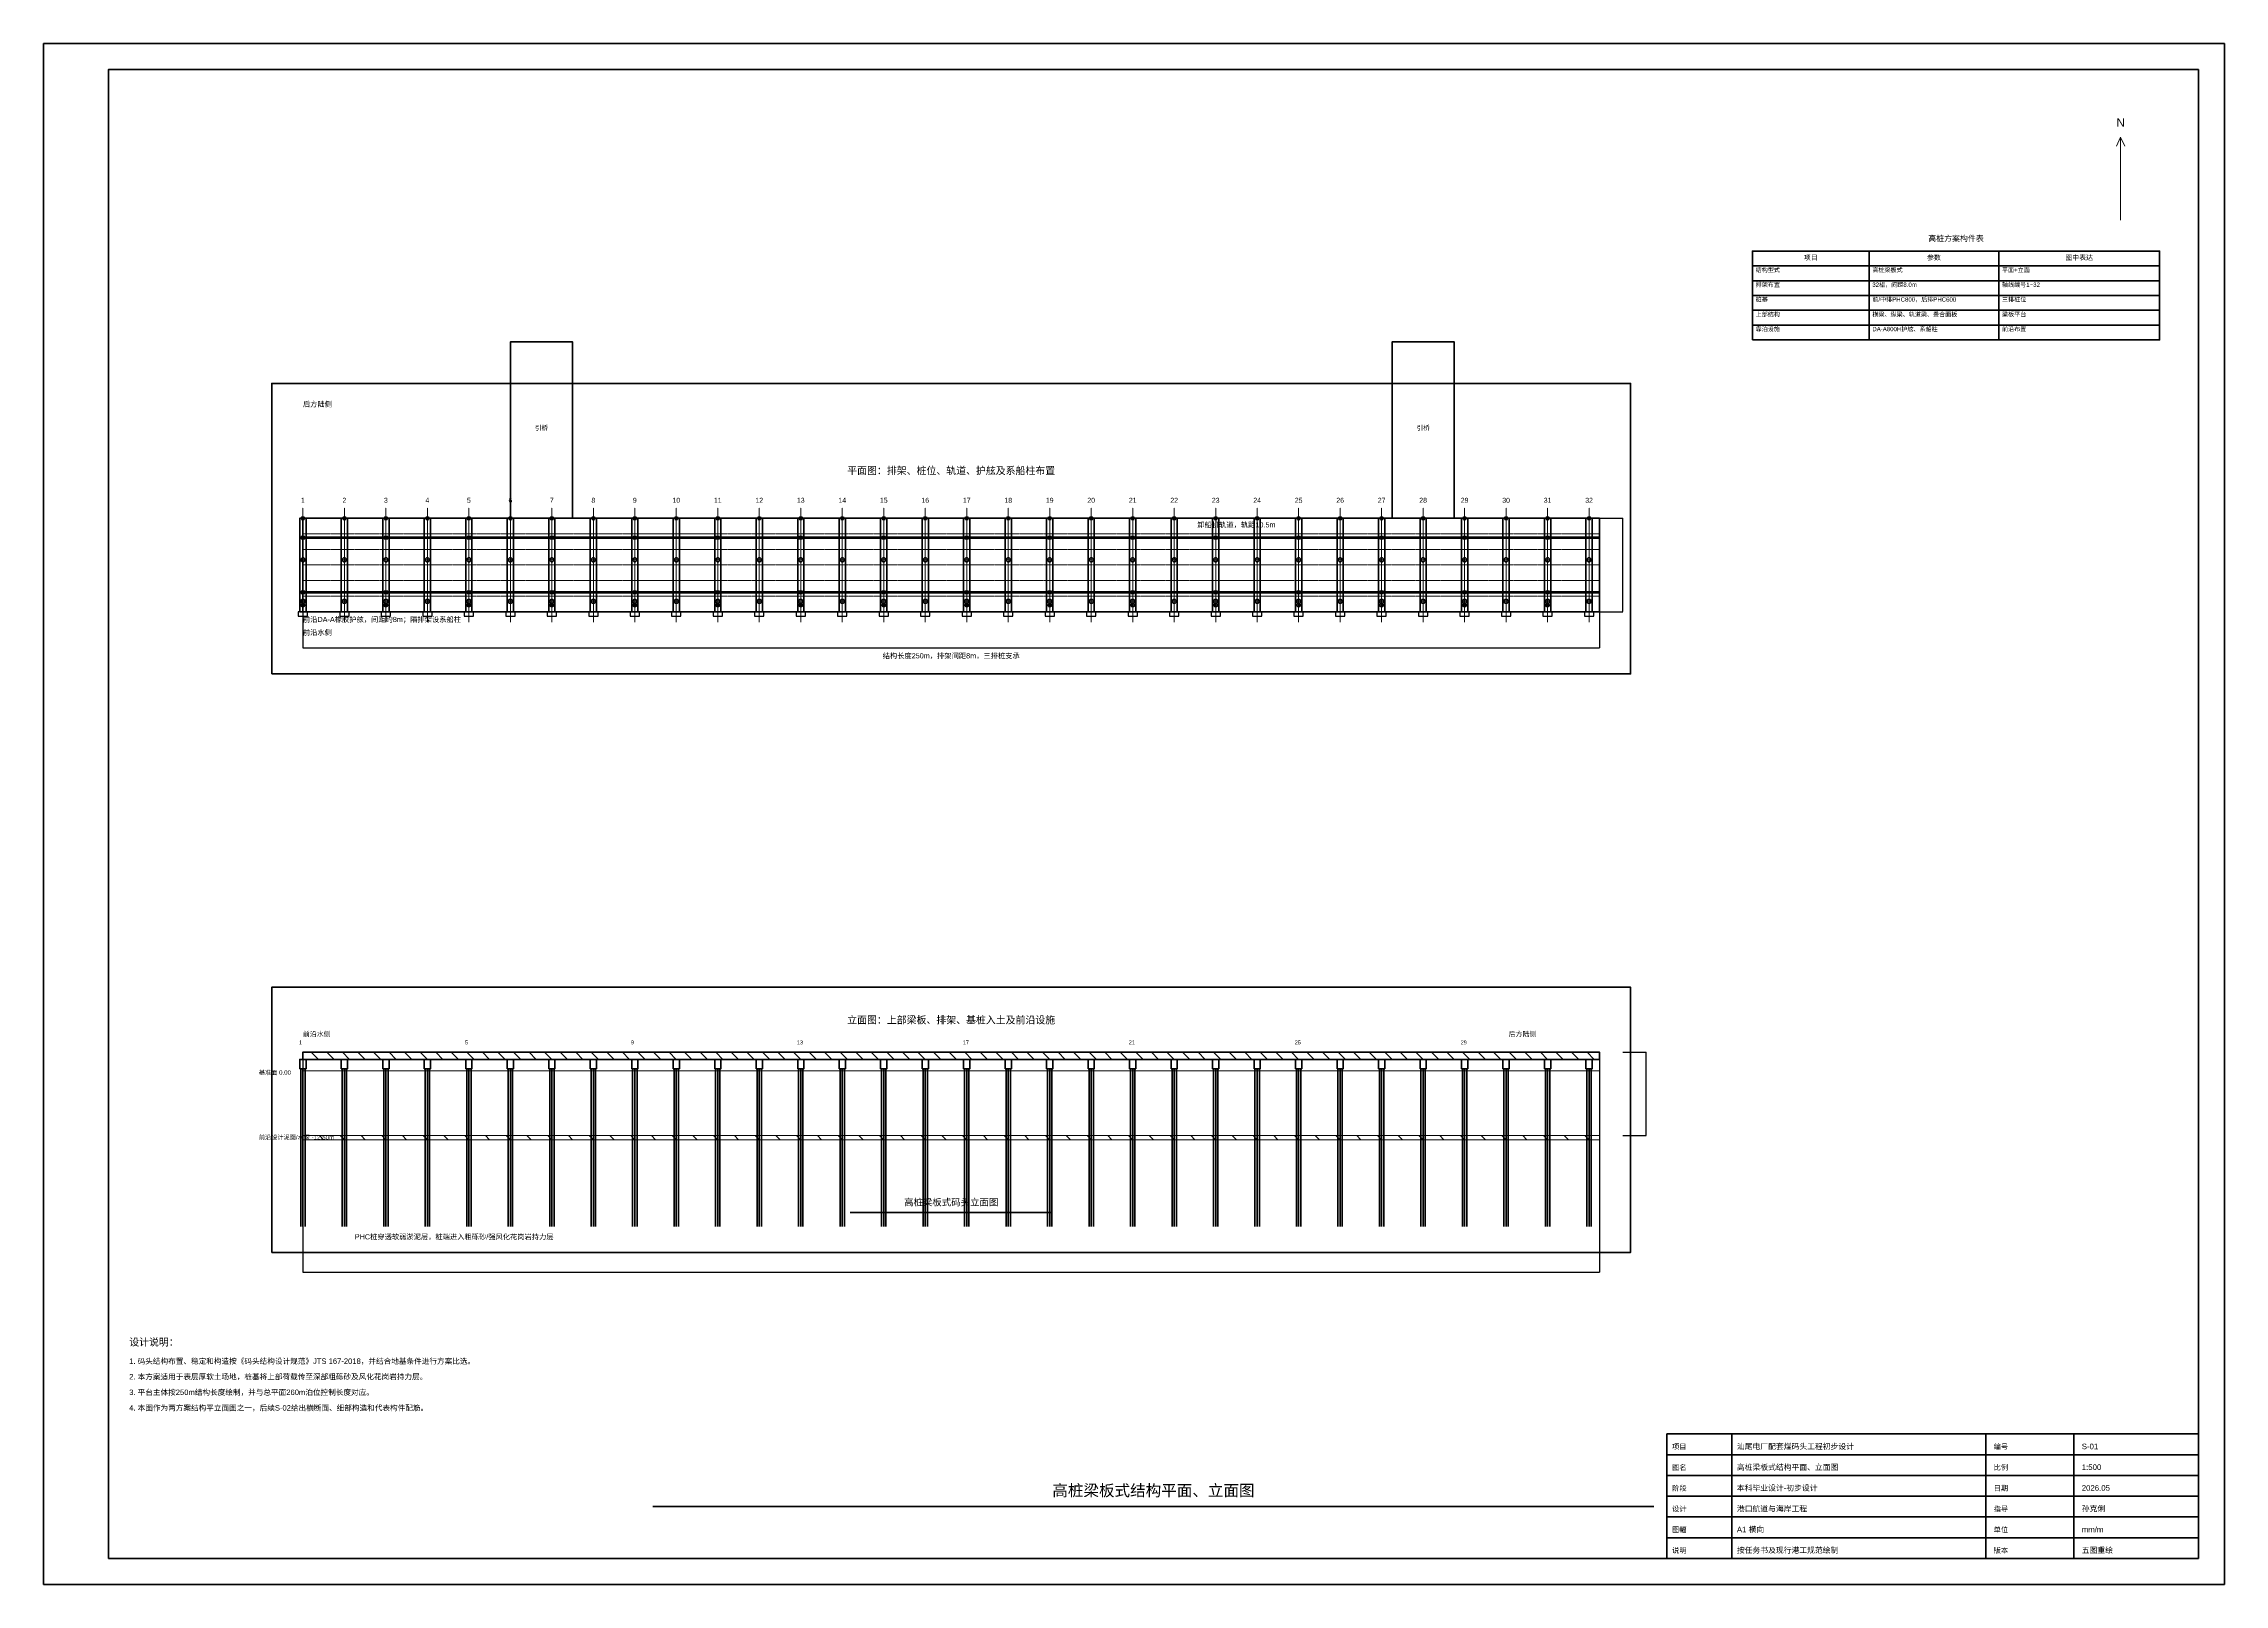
# Model space of a CAD drawing. Header units: millimetres. Extents: x 0 to 420500, y 0 to 297000.
import ezdxf
from ezdxf.enums import TextEntityAlignment as Align

# ---------------------------------------------------------------- set-up
doc = ezdxf.new("R2010")
doc.units = ezdxf.units.MM
doc.linetypes.add('CENTER', pattern=[2, 1.25, -0.25, 0.25, -0.25])
doc.linetypes.add('DASHED', pattern=[0.75, 0.5, -0.25])
for name, color, linetype, lineweight in [('0_FRAME', 7, 'Continuous', 70), ('1_MAIN', 1, 'Continuous', 50), ('2_SECONDARY', 2, 'Continuous', 25), ('3_CENTERLINE', 4, 'CENTER', 15), ('3_WATER', 4, 'DASHED', 15), ('4_HATCH', 8, 'Continuous', 13), ('5_DIM', 3, 'Continuous', 15), ('6_TEXT', 7, 'Continuous', 25)]:
    doc.layers.add(name, color=color, linetype=linetype, lineweight=lineweight)
doc.styles.get("Standard").update_dxf_attribs({"font": 'arial.ttf'})
doc.dimstyles.new('ISO-25', dxfattribs={"dimtxt": 2.5, "dimasz": 2.5, "dimexe": 1.25, "dimexo": 0.625, "dimtad": 1, "dimtxsty": 'Standard', "dimcen": 2.5, "dimadec": 0, "dimazin": 0, "dimtfac": 1, "dimtmove": 0, "dimatfit": 3, "dimfxl": 1, "dimarcsym": 0})

# ---------------------------------------------------------------- blocks, each defined once
blk = doc.blocks.new('*D1')
at = {"layer": '5_DIM', "color": 0, "lineweight": -2, "transparency": 16777216}
for p, q in [((50000, 187499), (50000, 180499)), ((300000, 187499), (300000, 180499)), ((50002, 180500), (299998, 180500))]:
    blk.add_line(p, q, dxfattribs=at)
at = {"layer": '5_DIM', "color": 0, "transparency": 16777216}
for points in [[(50002, 180500), (50002, 180500), (50000, 180500)], [(299998, 180500), (299998, 180500), (300000, 180500)]]:
    blk.add_solid(points, dxfattribs=at)
at = {"layer": 'Defpoints', "color": 0, "transparency": 16777216}
for p in [(50000, 187500), (300000, 187500), (300000, 180500)]:
    blk.add_point(p, dxfattribs=at)
at = {"layer": '5_DIM', "color": 0, "transparency": 16777216, "insert": (175000, 180502), "char_height": 2.5, "attachment_point": 5}
blk.add_mtext('250000', dxfattribs=at)
blk = doc.blocks.new('*D2')
at = {"layer": '5_DIM', "color": 0, "lineweight": -2, "transparency": 16777216}
for p, q in [((300001, 205500), (304501, 205500)), ((304500, 187503), (304500, 205498)), ((300001, 187500), (304501, 187500))]:
    blk.add_line(p, q, dxfattribs=at)
at = {"layer": '5_DIM', "color": 0, "transparency": 16777216}
for points in [[(304500, 205498), (304500, 205498), (304500, 205500)], [(304500, 187503), (304500, 187503), (304500, 187500)]]:
    blk.add_solid(points, dxfattribs=at)
at = {"layer": 'Defpoints', "color": 0, "transparency": 16777216}
for p in [(300000, 205500), (304500, 205500), (300000, 187500)]:
    blk.add_point(p, dxfattribs=at)
at = {"layer": '5_DIM', "color": 0, "transparency": 16777216, "insert": (304498, 196500), "char_height": 2.5, "attachment_point": 5, "rotation": 90}
blk.add_mtext('18000', dxfattribs=at)
blk = doc.blocks.new('*D3')
at = {"layer": '5_DIM', "color": 0, "lineweight": -2, "transparency": 16777216}
for p, q in [((50000, 101199), (50000, 60199)), ((300000, 101199), (300000, 60199)), ((50002, 60200), (299998, 60200))]:
    blk.add_line(p, q, dxfattribs=at)
at = {"layer": '5_DIM', "color": 0, "transparency": 16777216}
for points in [[(50002, 60200), (50002, 60200), (50000, 60200)], [(299998, 60200), (299998, 60200), (300000, 60200)]]:
    blk.add_solid(points, dxfattribs=at)
at = {"layer": 'Defpoints', "color": 0, "transparency": 16777216}
for p in [(50000, 101200), (300000, 101200), (300000, 60200)]:
    blk.add_point(p, dxfattribs=at)
at = {"layer": '5_DIM', "color": 0, "transparency": 16777216, "insert": (175000, 60202), "char_height": 2.5, "attachment_point": 5}
blk.add_mtext('250000', dxfattribs=at)
blk = doc.blocks.new('*D4')
at = {"layer": '5_DIM', "color": 0, "lineweight": -2, "transparency": 16777216}
for p, q in [((304501, 102600), (309001, 102600)), ((309000, 86503), (309000, 102598)), ((304501, 86500), (309001, 86500))]:
    blk.add_line(p, q, dxfattribs=at)
at = {"layer": '5_DIM', "color": 0, "transparency": 16777216}
for points in [[(309000, 102598), (309000, 102598), (309000, 102600)], [(309000, 86503), (309000, 86503), (309000, 86500)]]:
    blk.add_solid(points, dxfattribs=at)
at = {"layer": 'Defpoints', "color": 0, "transparency": 16777216}
for p in [(304500, 102600), (309000, 102600), (304500, 86500)]:
    blk.add_point(p, dxfattribs=at)
at = {"layer": '5_DIM', "color": 0, "transparency": 16777216, "insert": (308998, 94550), "char_height": 2.5, "attachment_point": 5, "rotation": 90}
blk.add_mtext('16100', dxfattribs=at)

msp = doc.modelspace()

# ---------------------------------------------------------------- linework, layer by layer
at = {"layer": '0_FRAME'}
for p, q in [((155500, 71700), (194500, 71700)), ((325500, 5000), (325500, 29000)), ((374500, 5000), (374500, 29000)), ((391500, 5000), (391500, 29000)), ((313000, 25000), (415500, 25000)), ((313000, 21000), (415500, 21000)), ((313000, 17000), (415500, 17000)), ((117500, 15000), (310500, 15000)), ((313000, 13000), (415500, 13000)), ((313000, 9000), (415500, 9000))]:
    msp.add_line(p, q, dxfattribs=at)
for points in [[(0, 0), (420500, 0), (420500, 297000), (0, 297000)], [(12500, 5000), (415500, 5000), (415500, 292000), (12500, 292000)], [(329500, 254150), (352000, 254150), (352000, 257000), (329500, 257000)], [(352000, 254150), (377000, 254150), (377000, 257000), (352000, 257000)], [(377000, 254150), (408000, 254150), (408000, 257000), (377000, 257000)], [(329500, 251300), (352000, 251300), (352000, 254150), (329500, 254150)], [(352000, 251300), (377000, 251300), (377000, 254150), (352000, 254150)], [(377000, 251300), (408000, 251300), (408000, 254150), (377000, 254150)], [(329500, 248450), (352000, 248450), (352000, 251300), (329500, 251300)], [(329500, 245600), (352000, 245600), (352000, 248450), (329500, 248450)], [(352000, 248450), (377000, 248450), (377000, 251300), (352000, 251300)], [(352000, 245600), (377000, 245600), (377000, 248450), (352000, 248450)], [(377000, 248450), (408000, 248450), (408000, 251300), (377000, 251300)], [(377000, 245600), (408000, 245600), (408000, 248450), (377000, 248450)], [(329500, 242750), (352000, 242750), (352000, 245600), (329500, 245600)], [(352000, 242750), (377000, 242750), (377000, 245600), (352000, 245600)], [(377000, 242750), (408000, 242750), (408000, 245600), (377000, 245600)], [(329500, 239900), (352000, 239900), (352000, 242750), (329500, 242750)], [(352000, 239900), (377000, 239900), (377000, 242750), (352000, 242750)], [(377000, 239900), (408000, 239900), (408000, 242750), (377000, 242750)], [(44000, 175500), (306000, 175500), (306000, 231500), (44000, 231500)], [(44000, 64000), (306000, 64000), (306000, 115100), (44000, 115100)], [(313000, 5000), (415500, 5000), (415500, 29000), (313000, 29000)]]:
    msp.add_lwpolyline(points, close=True, dxfattribs=at)
at = {"layer": '1_MAIN'}
for p, q in [((50000, 201850), (300000, 201850)), ((50000, 201650), (300000, 201650)), ((50000, 191350), (300000, 191350)), ((50000, 191150), (300000, 191150)), ((49580, 99400), (49580, 69000)), ((50000, 99400), (50000, 69000)), ((50420, 99400), (50420, 69000)), ((57580, 99400), (57580, 69000)), ((58000, 99400), (58000, 69000)), ((58420, 99400), (58420, 69000)), ((65580, 99400), (65580, 69000)), ((66000, 99400), (66000, 69000)), ((66420, 99400), (66420, 69000)), ((73580, 99400), (73580, 69000)), ((74000, 99400), (74000, 69000)), ((74420, 99400), (74420, 69000)), ((81580, 99400), (81580, 69000)), ((82000, 99400), (82000, 69000)), ((82420, 99400), (82420, 69000)), ((89580, 99400), (89580, 69000)), ((90000, 99400), (90000, 69000)), ((90420, 99400), (90420, 69000)), ((97580, 99400), (97580, 69000)), ((98000, 99400), (98000, 69000)), ((98420, 99400), (98420, 69000)), ((105580, 99400), (105580, 69000)), ((106000, 99400), (106000, 69000)), ((106420, 99400), (106420, 69000)), ((113580, 99400), (113580, 69000)), ((114000, 99400), (114000, 69000)), ((114420, 99400), (114420, 69000)), ((121580, 99400), (121580, 69000)), ((122000, 99400), (122000, 69000)), ((122420, 99400), (122420, 69000)), ((129580, 99400), (129580, 69000)), ((130000, 99400), (130000, 69000)), ((130420, 99400), (130420, 69000)), ((137580, 99400), (137580, 69000)), ((138000, 99400), (138000, 69000)), ((138420, 99400), (138420, 69000)), ((145580, 99400), (145580, 69000)), ((146000, 99400), (146000, 69000)), ((146420, 99400), (146420, 69000)), ((153580, 99400), (153580, 69000)), ((154000, 99400), (154000, 69000)), ((154420, 99400), (154420, 69000)), ((161580, 99400), (161580, 69000)), ((162000, 99400), (162000, 69000)), ((162420, 99400), (162420, 69000)), ((169580, 99400), (169580, 69000)), ((170000, 99400), (170000, 69000)), ((170420, 99400), (170420, 69000)), ((177580, 99400), (177580, 69000)), ((178000, 99400), (178000, 69000)), ((178420, 99400), (178420, 69000)), ((185580, 99400), (185580, 69000)), ((186000, 99400), (186000, 69000)), ((186420, 99400), (186420, 69000)), ((193580, 99400), (193580, 69000)), ((194000, 99400), (194000, 69000)), ((194420, 99400), (194420, 69000)), ((201580, 99400), (201580, 69000)), ((202000, 99400), (202000, 69000)), ((202420, 99400), (202420, 69000)), ((209580, 99400), (209580, 69000)), ((210000, 99400), (210000, 69000)), ((210420, 99400), (210420, 69000)), ((217580, 99400), (217580, 69000)), ((218000, 99400), (218000, 69000)), ((218420, 99400), (218420, 69000)), ((225580, 99400), (225580, 69000)), ((226000, 99400), (226000, 69000)), ((226420, 99400), (226420, 69000)), ((233580, 99400), (233580, 69000)), ((234000, 99400), (234000, 69000)), ((234420, 99400), (234420, 69000)), ((241580, 99400), (241580, 69000)), ((242000, 99400), (242000, 69000)), ((242420, 99400), (242420, 69000)), ((249580, 99400), (249580, 69000)), ((250000, 99400), (250000, 69000)), ((250420, 99400), (250420, 69000)), ((257580, 99400), (257580, 69000)), ((258000, 99400), (258000, 69000)), ((258420, 99400), (258420, 69000)), ((265580, 99400), (265580, 69000)), ((266000, 99400), (266000, 69000)), ((266420, 99400), (266420, 69000)), ((273580, 99400), (273580, 69000)), ((274000, 99400), (274000, 69000)), ((274420, 99400), (274420, 69000)), ((281580, 99400), (281580, 69000)), ((282000, 99400), (282000, 69000)), ((282420, 99400), (282420, 69000)), ((289580, 99400), (289580, 69000)), ((290000, 99400), (290000, 69000)), ((290420, 99400), (290420, 69000)), ((297580, 99400), (297580, 69000)), ((298000, 99400), (298000, 69000)), ((298420, 99400), (298420, 69000))]:
    msp.add_line(p, q, dxfattribs=at)
for points in [[(90000, 205500), (102000, 205500), (102000, 239500), (90000, 239500)], [(260000, 205500), (272000, 205500), (272000, 239500), (260000, 239500)], [(49400, 187500), (50600, 187500), (50600, 205500), (49400, 205500)], [(50000, 187500), (300000, 187500), (300000, 205500), (50000, 205500)], [(57400, 187500), (58600, 187500), (58600, 205500), (57400, 205500)], [(65400, 187500), (66600, 187500), (66600, 205500), (65400, 205500)], [(73400, 187500), (74600, 187500), (74600, 205500), (73400, 205500)], [(81400, 187500), (82600, 187500), (82600, 205500), (81400, 205500)], [(89400, 187500), (90600, 187500), (90600, 205500), (89400, 205500)], [(97400, 187500), (98600, 187500), (98600, 205500), (97400, 205500)], [(105400, 187500), (106600, 187500), (106600, 205500), (105400, 205500)], [(113400, 187500), (114600, 187500), (114600, 205500), (113400, 205500)], [(121400, 187500), (122600, 187500), (122600, 205500), (121400, 205500)], [(129400, 187500), (130600, 187500), (130600, 205500), (129400, 205500)], [(137400, 187500), (138600, 187500), (138600, 205500), (137400, 205500)], [(145400, 187500), (146600, 187500), (146600, 205500), (145400, 205500)], [(153400, 187500), (154600, 187500), (154600, 205500), (153400, 205500)], [(161400, 187500), (162600, 187500), (162600, 205500), (161400, 205500)], [(169400, 187500), (170600, 187500), (170600, 205500), (169400, 205500)], [(177400, 187500), (178600, 187500), (178600, 205500), (177400, 205500)], [(185400, 187500), (186600, 187500), (186600, 205500), (185400, 205500)], [(193400, 187500), (194600, 187500), (194600, 205500), (193400, 205500)], [(201400, 187500), (202600, 187500), (202600, 205500), (201400, 205500)], [(209400, 187500), (210600, 187500), (210600, 205500), (209400, 205500)], [(217400, 187500), (218600, 187500), (218600, 205500), (217400, 205500)], [(225400, 187500), (226600, 187500), (226600, 205500), (225400, 205500)], [(233400, 187500), (234600, 187500), (234600, 205500), (233400, 205500)], [(241400, 187500), (242600, 187500), (242600, 205500), (241400, 205500)], [(249400, 187500), (250600, 187500), (250600, 205500), (249400, 205500)], [(257400, 187500), (258600, 187500), (258600, 205500), (257400, 205500)], [(265400, 187500), (266600, 187500), (266600, 205500), (265400, 205500)], [(273400, 187500), (274600, 187500), (274600, 205500), (273400, 205500)], [(281400, 187500), (282600, 187500), (282600, 205500), (281400, 205500)], [(289400, 187500), (290600, 187500), (290600, 205500), (289400, 205500)], [(297400, 187500), (298600, 187500), (298600, 205500), (297400, 205500)], [(49400, 99400), (50600, 99400), (50600, 101200), (49400, 101200)], [(50000, 101200), (300000, 101200), (300000, 102600), (50000, 102600)], [(57400, 99400), (58600, 99400), (58600, 101200), (57400, 101200)], [(65400, 99400), (66600, 99400), (66600, 101200), (65400, 101200)], [(73400, 99400), (74600, 99400), (74600, 101200), (73400, 101200)], [(81400, 99400), (82600, 99400), (82600, 101200), (81400, 101200)], [(89400, 99400), (90600, 99400), (90600, 101200), (89400, 101200)], [(97400, 99400), (98600, 99400), (98600, 101200), (97400, 101200)], [(105400, 99400), (106600, 99400), (106600, 101200), (105400, 101200)], [(113400, 99400), (114600, 99400), (114600, 101200), (113400, 101200)], [(121400, 99400), (122600, 99400), (122600, 101200), (121400, 101200)], [(129400, 99400), (130600, 99400), (130600, 101200), (129400, 101200)], [(137400, 99400), (138600, 99400), (138600, 101200), (137400, 101200)], [(145400, 99400), (146600, 99400), (146600, 101200), (145400, 101200)], [(153400, 99400), (154600, 99400), (154600, 101200), (153400, 101200)], [(161400, 99400), (162600, 99400), (162600, 101200), (161400, 101200)], [(169400, 99400), (170600, 99400), (170600, 101200), (169400, 101200)], [(177400, 99400), (178600, 99400), (178600, 101200), (177400, 101200)], [(185400, 99400), (186600, 99400), (186600, 101200), (185400, 101200)], [(193400, 99400), (194600, 99400), (194600, 101200), (193400, 101200)], [(201400, 99400), (202600, 99400), (202600, 101200), (201400, 101200)], [(209400, 99400), (210600, 99400), (210600, 101200), (209400, 101200)], [(217400, 99400), (218600, 99400), (218600, 101200), (217400, 101200)], [(225400, 99400), (226600, 99400), (226600, 101200), (225400, 101200)], [(233400, 99400), (234600, 99400), (234600, 101200), (233400, 101200)], [(241400, 99400), (242600, 99400), (242600, 101200), (241400, 101200)], [(249400, 99400), (250600, 99400), (250600, 101200), (249400, 101200)], [(257400, 99400), (258600, 99400), (258600, 101200), (257400, 101200)], [(265400, 99400), (266600, 99400), (266600, 101200), (265400, 101200)], [(273400, 99400), (274600, 99400), (274600, 101200), (273400, 101200)], [(281400, 99400), (282600, 99400), (282600, 101200), (281400, 101200)], [(289400, 99400), (290600, 99400), (290600, 101200), (289400, 101200)], [(297400, 99400), (298600, 99400), (298600, 101200), (297400, 101200)]]:
    msp.add_lwpolyline(points, close=True, dxfattribs=at)
for centre, radius in [((50000, 205500), 300), ((58000, 205500), 300), ((66000, 205500), 300), ((74000, 205500), 300), ((82000, 205500), 300), ((90000, 205500), 300), ((98000, 205500), 300), ((106000, 205500), 300), ((114000, 205500), 300), ((122000, 205500), 300), ((130000, 205500), 300), ((138000, 205500), 300), ((146000, 205500), 300), ((154000, 205500), 300), ((162000, 205500), 300), ((170000, 205500), 300), ((178000, 205500), 300), ((186000, 205500), 300), ((194000, 205500), 300), ((202000, 205500), 300), ((210000, 205500), 300), ((218000, 205500), 300), ((226000, 205500), 300), ((234000, 205500), 300), ((242000, 205500), 300), ((250000, 205500), 300), ((258000, 205500), 300), ((266000, 205500), 300), ((274000, 205500), 300), ((282000, 205500), 300), ((290000, 205500), 300), ((298000, 205500), 300), ((50000, 197500), 400), ((58000, 197500), 400), ((66000, 197500), 400), ((74000, 197500), 400), ((82000, 197500), 400), ((90000, 197500), 400), ((98000, 197500), 400), ((106000, 197500), 400), ((114000, 197500), 400), ((122000, 197500), 400), ((130000, 197500), 400), ((138000, 197500), 400), ((146000, 197500), 400), ((154000, 197500), 400), ((162000, 197500), 400), ((170000, 197500), 400), ((178000, 197500), 400), ((186000, 197500), 400), ((194000, 197500), 400), ((202000, 197500), 400), ((210000, 197500), 400), ((218000, 197500), 400), ((226000, 197500), 400), ((234000, 197500), 400), ((242000, 197500), 400), ((250000, 197500), 400), ((258000, 197500), 400), ((266000, 197500), 400), ((274000, 197500), 400), ((282000, 197500), 400), ((290000, 197500), 400), ((298000, 197500), 400), ((50000, 189500), 400), ((58000, 189500), 400), ((66000, 189500), 400), ((74000, 189500), 400), ((82000, 189500), 400), ((90000, 189500), 400), ((98000, 189500), 400), ((106000, 189500), 400), ((114000, 189500), 400), ((122000, 189500), 400), ((130000, 189500), 400), ((138000, 189500), 400), ((146000, 189500), 400), ((154000, 189500), 400), ((162000, 189500), 400), ((170000, 189500), 400), ((178000, 189500), 400), ((186000, 189500), 400), ((194000, 189500), 400), ((202000, 189500), 400), ((210000, 189500), 400), ((218000, 189500), 400), ((226000, 189500), 400), ((234000, 189500), 400), ((242000, 189500), 400), ((250000, 189500), 400), ((258000, 189500), 400), ((266000, 189500), 400), ((274000, 189500), 400), ((282000, 189500), 400), ((290000, 189500), 400), ((298000, 189500), 400)]:
    msp.add_circle(centre, radius, dxfattribs=at)
at = {"layer": '2_SECONDARY'}
for points in [[(49650, 201520), (50350, 201520), (50350, 201980), (49650, 201980)], [(65650, 201520), (66350, 201520), (66350, 201980), (65650, 201980)], [(81650, 201520), (82350, 201520), (82350, 201980), (81650, 201980)], [(97650, 201520), (98350, 201520), (98350, 201980), (97650, 201980)], [(113650, 201520), (114350, 201520), (114350, 201980), (113650, 201980)], [(129650, 201520), (130350, 201520), (130350, 201980), (129650, 201980)], [(145650, 201520), (146350, 201520), (146350, 201980), (145650, 201980)], [(161650, 201520), (162350, 201520), (162350, 201980), (161650, 201980)], [(177650, 201520), (178350, 201520), (178350, 201980), (177650, 201980)], [(193650, 201520), (194350, 201520), (194350, 201980), (193650, 201980)], [(209650, 201520), (210350, 201520), (210350, 201980), (209650, 201980)], [(225650, 201520), (226350, 201520), (226350, 201980), (225650, 201980)], [(241650, 201520), (242350, 201520), (242350, 201980), (241650, 201980)], [(257650, 201520), (258350, 201520), (258350, 201980), (257650, 201980)], [(273650, 201520), (274350, 201520), (274350, 201980), (273650, 201980)], [(289650, 201520), (290350, 201520), (290350, 201980), (289650, 201980)], [(49650, 191020), (50350, 191020), (50350, 191480), (49650, 191480)], [(65650, 191020), (66350, 191020), (66350, 191480), (65650, 191480)], [(81650, 191020), (82350, 191020), (82350, 191480), (81650, 191480)], [(97650, 191020), (98350, 191020), (98350, 191480), (97650, 191480)], [(113650, 191020), (114350, 191020), (114350, 191480), (113650, 191480)], [(129650, 191020), (130350, 191020), (130350, 191480), (129650, 191480)], [(145650, 191020), (146350, 191020), (146350, 191480), (145650, 191480)], [(161650, 191020), (162350, 191020), (162350, 191480), (161650, 191480)], [(177650, 191020), (178350, 191020), (178350, 191480), (177650, 191480)], [(193650, 191020), (194350, 191020), (194350, 191480), (193650, 191480)], [(209650, 191020), (210350, 191020), (210350, 191480), (209650, 191480)], [(225650, 191020), (226350, 191020), (226350, 191480), (225650, 191480)], [(241650, 191020), (242350, 191020), (242350, 191480), (241650, 191480)], [(257650, 191020), (258350, 191020), (258350, 191480), (257650, 191480)], [(273650, 191020), (274350, 191020), (274350, 191480), (273650, 191480)], [(289650, 191020), (290350, 191020), (290350, 191480), (289650, 191480)], [(49100, 186650), (50900, 186650), (50900, 187500), (49100, 187500)], [(57100, 186650), (58900, 186650), (58900, 187500), (57100, 187500)], [(65100, 186650), (66900, 186650), (66900, 187500), (65100, 187500)], [(73100, 186650), (74900, 186650), (74900, 187500), (73100, 187500)], [(81100, 186650), (82900, 186650), (82900, 187500), (81100, 187500)], [(89100, 186650), (90900, 186650), (90900, 187500), (89100, 187500)], [(97100, 186650), (98900, 186650), (98900, 187500), (97100, 187500)], [(105100, 186650), (106900, 186650), (106900, 187500), (105100, 187500)], [(113100, 186650), (114900, 186650), (114900, 187500), (113100, 187500)], [(121100, 186650), (122900, 186650), (122900, 187500), (121100, 187500)], [(129100, 186650), (130900, 186650), (130900, 187500), (129100, 187500)], [(137100, 186650), (138900, 186650), (138900, 187500), (137100, 187500)], [(145100, 186650), (146900, 186650), (146900, 187500), (145100, 187500)], [(153100, 186650), (154900, 186650), (154900, 187500), (153100, 187500)], [(161100, 186650), (162900, 186650), (162900, 187500), (161100, 187500)], [(169100, 186650), (170900, 186650), (170900, 187500), (169100, 187500)], [(177100, 186650), (178900, 186650), (178900, 187500), (177100, 187500)], [(185100, 186650), (186900, 186650), (186900, 187500), (185100, 187500)], [(193100, 186650), (194900, 186650), (194900, 187500), (193100, 187500)], [(201100, 186650), (202900, 186650), (202900, 187500), (201100, 187500)], [(209100, 186650), (210900, 186650), (210900, 187500), (209100, 187500)], [(217100, 186650), (218900, 186650), (218900, 187500), (217100, 187500)], [(225100, 186650), (226900, 186650), (226900, 187500), (225100, 187500)], [(233100, 186650), (234900, 186650), (234900, 187500), (233100, 187500)], [(241100, 186650), (242900, 186650), (242900, 187500), (241100, 187500)], [(249100, 186650), (250900, 186650), (250900, 187500), (249100, 187500)], [(257100, 186650), (258900, 186650), (258900, 187500), (257100, 187500)], [(265100, 186650), (266900, 186650), (266900, 187500), (265100, 187500)], [(273100, 186650), (274900, 186650), (274900, 187500), (273100, 187500)], [(281100, 186650), (282900, 186650), (282900, 187500), (281100, 187500)], [(289100, 186650), (290900, 186650), (290900, 187500), (289100, 187500)], [(297100, 186650), (298900, 186650), (298900, 187500), (297100, 187500)]]:
    msp.add_lwpolyline(points, close=True, dxfattribs=at)
for centre, radius in [((50000, 188750), 360), ((50000, 188750), 170), ((66000, 188750), 360), ((66000, 188750), 170), ((82000, 188750), 360), ((82000, 188750), 170), ((98000, 188750), 360), ((98000, 188750), 170), ((114000, 188750), 360), ((114000, 188750), 170), ((130000, 188750), 360), ((130000, 188750), 170), ((146000, 188750), 360), ((146000, 188750), 170), ((162000, 188750), 360), ((162000, 188750), 170), ((178000, 188750), 360), ((178000, 188750), 170), ((194000, 188750), 360), ((194000, 188750), 170), ((210000, 188750), 360), ((210000, 188750), 170), ((226000, 188750), 360), ((226000, 188750), 170), ((242000, 188750), 360), ((242000, 188750), 170), ((258000, 188750), 360), ((258000, 188750), 170), ((274000, 188750), 360), ((274000, 188750), 170), ((290000, 188750), 360), ((290000, 188750), 170)]:
    msp.add_circle(centre, radius, dxfattribs=at)
at = {"layer": '3_CENTERLINE'}
for p, q in [((50000, 185500), (50000, 207500)), ((58000, 185500), (58000, 207500)), ((66000, 185500), (66000, 207500)), ((74000, 185500), (74000, 207500)), ((82000, 185500), (82000, 207500)), ((90000, 185500), (90000, 207500)), ((98000, 185500), (98000, 207500)), ((106000, 185500), (106000, 207500)), ((114000, 185500), (114000, 207500)), ((122000, 185500), (122000, 207500)), ((130000, 185500), (130000, 207500)), ((138000, 185500), (138000, 207500)), ((146000, 185500), (146000, 207500)), ((154000, 185500), (154000, 207500)), ((162000, 185500), (162000, 207500)), ((170000, 185500), (170000, 207500)), ((178000, 185500), (178000, 207500)), ((186000, 185500), (186000, 207500)), ((194000, 185500), (194000, 207500)), ((202000, 185500), (202000, 207500)), ((210000, 185500), (210000, 207500)), ((218000, 185500), (218000, 207500)), ((226000, 185500), (226000, 207500)), ((234000, 185500), (234000, 207500)), ((242000, 185500), (242000, 207500)), ((250000, 185500), (250000, 207500)), ((258000, 185500), (258000, 207500)), ((266000, 185500), (266000, 207500)), ((274000, 185500), (274000, 207500)), ((282000, 185500), (282000, 207500)), ((290000, 185500), (290000, 207500)), ((298000, 185500), (298000, 207500)), ((49490, 205500), (50510, 205500)), ((50000, 204990), (50000, 206010)), ((50000, 205500), (300000, 205500)), ((50000, 202500), (300000, 202500)), ((57490, 205500), (58510, 205500)), ((58000, 204990), (58000, 206010)), ((65490, 205500), (66510, 205500)), ((66000, 204990), (66000, 206010)), ((73490, 205500), (74510, 205500)), ((74000, 204990), (74000, 206010)), ((81490, 205500), (82510, 205500)), ((82000, 204990), (82000, 206010)), ((89490, 205500), (90510, 205500)), ((90000, 204990), (90000, 206010)), ((97490, 205500), (98510, 205500)), ((98000, 204990), (98000, 206010)), ((105490, 205500), (106510, 205500)), ((106000, 204990), (106000, 206010)), ((113490, 205500), (114510, 205500)), ((114000, 204990), (114000, 206010)), ((121490, 205500), (122510, 205500)), ((122000, 204990), (122000, 206010)), ((129490, 205500), (130510, 205500)), ((130000, 204990), (130000, 206010)), ((137490, 205500), (138510, 205500)), ((138000, 204990), (138000, 206010)), ((145490, 205500), (146510, 205500)), ((146000, 204990), (146000, 206010)), ((153490, 205500), (154510, 205500)), ((154000, 204990), (154000, 206010)), ((161490, 205500), (162510, 205500)), ((162000, 204990), (162000, 206010)), ((169490, 205500), (170510, 205500)), ((170000, 204990), (170000, 206010)), ((177490, 205500), (178510, 205500)), ((178000, 204990), (178000, 206010)), ((185490, 205500), (186510, 205500)), ((186000, 204990), (186000, 206010)), ((193490, 205500), (194510, 205500)), ((194000, 204990), (194000, 206010)), ((201490, 205500), (202510, 205500)), ((202000, 204990), (202000, 206010)), ((209490, 205500), (210510, 205500)), ((210000, 204990), (210000, 206010)), ((217490, 205500), (218510, 205500)), ((218000, 204990), (218000, 206010)), ((225490, 205500), (226510, 205500)), ((226000, 204990), (226000, 206010)), ((233490, 205500), (234510, 205500)), ((234000, 204990), (234000, 206010)), ((241490, 205500), (242510, 205500)), ((242000, 204990), (242000, 206010)), ((249490, 205500), (250510, 205500)), ((250000, 204990), (250000, 206010)), ((257490, 205500), (258510, 205500)), ((258000, 204990), (258000, 206010)), ((265490, 205500), (266510, 205500)), ((266000, 204990), (266000, 206010)), ((273490, 205500), (274510, 205500)), ((274000, 204990), (274000, 206010)), ((281490, 205500), (282510, 205500)), ((282000, 204990), (282000, 206010)), ((289490, 205500), (290510, 205500)), ((290000, 204990), (290000, 206010)), ((297490, 205500), (298510, 205500)), ((298000, 204990), (298000, 206010)), ((50000, 199500), (300000, 199500)), ((50000, 196820), (50000, 198180)), ((58000, 196820), (58000, 198180)), ((66000, 196820), (66000, 198180)), ((74000, 196820), (74000, 198180)), ((82000, 196820), (82000, 198180)), ((90000, 196820), (90000, 198180)), ((98000, 196820), (98000, 198180)), ((106000, 196820), (106000, 198180)), ((114000, 196820), (114000, 198180)), ((122000, 196820), (122000, 198180)), ((130000, 196820), (130000, 198180)), ((138000, 196820), (138000, 198180)), ((146000, 196820), (146000, 198180)), ((154000, 196820), (154000, 198180)), ((162000, 196820), (162000, 198180)), ((170000, 196820), (170000, 198180)), ((178000, 196820), (178000, 198180)), ((186000, 196820), (186000, 198180)), ((194000, 196820), (194000, 198180)), ((202000, 196820), (202000, 198180)), ((210000, 196820), (210000, 198180)), ((218000, 196820), (218000, 198180)), ((226000, 196820), (226000, 198180)), ((234000, 196820), (234000, 198180)), ((242000, 196820), (242000, 198180)), ((250000, 196820), (250000, 198180)), ((258000, 196820), (258000, 198180)), ((266000, 196820), (266000, 198180)), ((274000, 196820), (274000, 198180)), ((282000, 196820), (282000, 198180)), ((290000, 196820), (290000, 198180)), ((298000, 196820), (298000, 198180)), ((49320, 197500), (50680, 197500)), ((50000, 196500), (300000, 196500)), ((50000, 193500), (300000, 193500)), ((57320, 197500), (58680, 197500)), ((65320, 197500), (66680, 197500)), ((73320, 197500), (74680, 197500)), ((81320, 197500), (82680, 197500)), ((89320, 197500), (90680, 197500)), ((97320, 197500), (98680, 197500)), ((105320, 197500), (106680, 197500)), ((113320, 197500), (114680, 197500)), ((121320, 197500), (122680, 197500)), ((129320, 197500), (130680, 197500)), ((137320, 197500), (138680, 197500)), ((145320, 197500), (146680, 197500)), ((153320, 197500), (154680, 197500)), ((161320, 197500), (162680, 197500)), ((169320, 197500), (170680, 197500)), ((177320, 197500), (178680, 197500)), ((185320, 197500), (186680, 197500)), ((193320, 197500), (194680, 197500)), ((201320, 197500), (202680, 197500)), ((209320, 197500), (210680, 197500)), ((217320, 197500), (218680, 197500)), ((225320, 197500), (226680, 197500)), ((233320, 197500), (234680, 197500)), ((241320, 197500), (242680, 197500)), ((249320, 197500), (250680, 197500)), ((257320, 197500), (258680, 197500)), ((265320, 197500), (266680, 197500)), ((273320, 197500), (274680, 197500)), ((281320, 197500), (282680, 197500)), ((289320, 197500), (290680, 197500)), ((297320, 197500), (298680, 197500)), ((49320, 189500), (50680, 189500)), ((50000, 190500), (300000, 190500)), ((50000, 188820), (50000, 190180)), ((57320, 189500), (58680, 189500)), ((58000, 188820), (58000, 190180)), ((65320, 189500), (66680, 189500)), ((66000, 188820), (66000, 190180)), ((73320, 189500), (74680, 189500)), ((74000, 188820), (74000, 190180)), ((81320, 189500), (82680, 189500)), ((82000, 188820), (82000, 190180)), ((89320, 189500), (90680, 189500)), ((90000, 188820), (90000, 190180)), ((97320, 189500), (98680, 189500)), ((98000, 188820), (98000, 190180)), ((105320, 189500), (106680, 189500)), ((106000, 188820), (106000, 190180)), ((113320, 189500), (114680, 189500)), ((114000, 188820), (114000, 190180)), ((121320, 189500), (122680, 189500)), ((122000, 188820), (122000, 190180)), ((129320, 189500), (130680, 189500)), ((130000, 188820), (130000, 190180)), ((137320, 189500), (138680, 189500)), ((138000, 188820), (138000, 190180)), ((145320, 189500), (146680, 189500)), ((146000, 188820), (146000, 190180)), ((153320, 189500), (154680, 189500)), ((154000, 188820), (154000, 190180)), ((161320, 189500), (162680, 189500)), ((162000, 188820), (162000, 190180)), ((169320, 189500), (170680, 189500)), ((170000, 188820), (170000, 190180)), ((177320, 189500), (178680, 189500)), ((178000, 188820), (178000, 190180)), ((185320, 189500), (186680, 189500)), ((186000, 188820), (186000, 190180)), ((193320, 189500), (194680, 189500)), ((194000, 188820), (194000, 190180)), ((201320, 189500), (202680, 189500)), ((202000, 188820), (202000, 190180)), ((209320, 189500), (210680, 189500)), ((210000, 188820), (210000, 190180)), ((217320, 189500), (218680, 189500)), ((218000, 188820), (218000, 190180)), ((225320, 189500), (226680, 189500)), ((226000, 188820), (226000, 190180)), ((233320, 189500), (234680, 189500)), ((234000, 188820), (234000, 190180)), ((241320, 189500), (242680, 189500)), ((242000, 188820), (242000, 190180)), ((249320, 189500), (250680, 189500)), ((250000, 188820), (250000, 190180)), ((257320, 189500), (258680, 189500)), ((258000, 188820), (258000, 190180)), ((265320, 189500), (266680, 189500)), ((266000, 188820), (266000, 190180)), ((273320, 189500), (274680, 189500)), ((274000, 188820), (274000, 190180)), ((281320, 189500), (282680, 189500)), ((282000, 188820), (282000, 190180)), ((289320, 189500), (290680, 189500)), ((290000, 188820), (290000, 190180)), ((297320, 189500), (298680, 189500)), ((298000, 188820), (298000, 190180)), ((50000, 187500), (300000, 187500))]:
    msp.add_line(p, q, dxfattribs=at)
at = {"layer": '3_WATER'}
msp.add_line((50000, 86500), (300000, 86500), dxfattribs=at)
at = {"layer": '4_HATCH'}
for p, q in [((50000, 101200), (50000, 101200)), ((53000, 101200), (51600, 102600)), ((56000, 101200), (54600, 102600)), ((59000, 101200), (57600, 102600)), ((62000, 101200), (60600, 102600)), ((65000, 101200), (63600, 102600)), ((68000, 101200), (66600, 102600)), ((71000, 101200), (69600, 102600)), ((74000, 101200), (72600, 102600)), ((77000, 101200), (75600, 102600)), ((80000, 101200), (78600, 102600)), ((83000, 101200), (81600, 102600)), ((86000, 101200), (84600, 102600)), ((89000, 101200), (87600, 102600)), ((92000, 101200), (90600, 102600)), ((95000, 101200), (93600, 102600)), ((98000, 101200), (96600, 102600)), ((101000, 101200), (99600, 102600)), ((104000, 101200), (102600, 102600)), ((107000, 101200), (105600, 102600)), ((110000, 101200), (108600, 102600)), ((113000, 101200), (111600, 102600)), ((116000, 101200), (114600, 102600)), ((119000, 101200), (117600, 102600)), ((122000, 101200), (120600, 102600)), ((125000, 101200), (123600, 102600)), ((128000, 101200), (126600, 102600)), ((131000, 101200), (129600, 102600)), ((134000, 101200), (132600, 102600)), ((137000, 101200), (135600, 102600)), ((140000, 101200), (138600, 102600)), ((143000, 101200), (141600, 102600)), ((146000, 101200), (144600, 102600)), ((149000, 101200), (147600, 102600)), ((152000, 101200), (150600, 102600)), ((155000, 101200), (153600, 102600)), ((158000, 101200), (156600, 102600)), ((161000, 101200), (159600, 102600)), ((164000, 101200), (162600, 102600)), ((167000, 101200), (165600, 102600)), ((170000, 101200), (168600, 102600)), ((173000, 101200), (171600, 102600)), ((176000, 101200), (174600, 102600)), ((179000, 101200), (177600, 102600)), ((182000, 101200), (180600, 102600)), ((185000, 101200), (183600, 102600)), ((188000, 101200), (186600, 102600)), ((191000, 101200), (189600, 102600)), ((194000, 101200), (192600, 102600)), ((197000, 101200), (195600, 102600)), ((200000, 101200), (198600, 102600)), ((203000, 101200), (201600, 102600)), ((206000, 101200), (204600, 102600)), ((209000, 101200), (207600, 102600)), ((212000, 101200), (210600, 102600)), ((215000, 101200), (213600, 102600)), ((218000, 101200), (216600, 102600)), ((221000, 101200), (219600, 102600)), ((224000, 101200), (222600, 102600)), ((227000, 101200), (225600, 102600)), ((230000, 101200), (228600, 102600)), ((233000, 101200), (231600, 102600)), ((236000, 101200), (234600, 102600)), ((239000, 101200), (237600, 102600)), ((242000, 101200), (240600, 102600)), ((245000, 101200), (243600, 102600)), ((248000, 101200), (246600, 102600)), ((251000, 101200), (249600, 102600)), ((254000, 101200), (252600, 102600)), ((257000, 101200), (255600, 102600)), ((260000, 101200), (258600, 102600)), ((263000, 101200), (261600, 102600)), ((266000, 101200), (264600, 102600)), ((269000, 101200), (267600, 102600)), ((272000, 101200), (270600, 102600)), ((275000, 101200), (273600, 102600)), ((278000, 101200), (276600, 102600)), ((281000, 101200), (279600, 102600)), ((284000, 101200), (282600, 102600)), ((287000, 101200), (285600, 102600)), ((290000, 101200), (288600, 102600)), ((293000, 101200), (291600, 102600)), ((296000, 101200), (294600, 102600)), ((299000, 101200), (297600, 102600)), ((50000, 85700), (50000, 85700)), ((54000, 85700), (53200, 86500)), ((58000, 85700), (57200, 86500)), ((62000, 85700), (61200, 86500)), ((66000, 85700), (65200, 86500)), ((70000, 85700), (69200, 86500)), ((74000, 85700), (73200, 86500)), ((78000, 85700), (77200, 86500)), ((82000, 85700), (81200, 86500)), ((86000, 85700), (85200, 86500)), ((90000, 85700), (89200, 86500)), ((94000, 85700), (93200, 86500)), ((98000, 85700), (97200, 86500)), ((102000, 85700), (101200, 86500)), ((106000, 85700), (105200, 86500)), ((110000, 85700), (109200, 86500)), ((114000, 85700), (113200, 86500)), ((118000, 85700), (117200, 86500)), ((122000, 85700), (121200, 86500)), ((126000, 85700), (125200, 86500)), ((130000, 85700), (129200, 86500)), ((134000, 85700), (133200, 86500)), ((138000, 85700), (137200, 86500)), ((142000, 85700), (141200, 86500)), ((146000, 85700), (145200, 86500)), ((150000, 85700), (149200, 86500)), ((154000, 85700), (153200, 86500)), ((158000, 85700), (157200, 86500)), ((162000, 85700), (161200, 86500)), ((166000, 85700), (165200, 86500)), ((170000, 85700), (169200, 86500)), ((174000, 85700), (173200, 86500)), ((178000, 85700), (177200, 86500)), ((182000, 85700), (181200, 86500)), ((186000, 85700), (185200, 86500)), ((190000, 85700), (189200, 86500)), ((194000, 85700), (193200, 86500)), ((198000, 85700), (197200, 86500)), ((202000, 85700), (201200, 86500)), ((206000, 85700), (205200, 86500)), ((210000, 85700), (209200, 86500)), ((214000, 85700), (213200, 86500)), ((218000, 85700), (217200, 86500)), ((222000, 85700), (221200, 86500)), ((226000, 85700), (225200, 86500)), ((230000, 85700), (229200, 86500)), ((234000, 85700), (233200, 86500)), ((238000, 85700), (237200, 86500)), ((242000, 85700), (241200, 86500)), ((246000, 85700), (245200, 86500)), ((250000, 85700), (249200, 86500)), ((254000, 85700), (253200, 86500)), ((258000, 85700), (257200, 86500)), ((262000, 85700), (261200, 86500)), ((266000, 85700), (265200, 86500)), ((270000, 85700), (269200, 86500)), ((274000, 85700), (273200, 86500)), ((278000, 85700), (277200, 86500)), ((282000, 85700), (281200, 86500)), ((286000, 85700), (285200, 86500)), ((290000, 85700), (289200, 86500)), ((294000, 85700), (293200, 86500)), ((298000, 85700), (297200, 86500))]:
    msp.add_line(p, q, dxfattribs=at)
msp.add_lwpolyline([(50000, 85700), (300000, 85700), (300000, 86500), (50000, 86500)], close=True, dxfattribs=at)
at = {"layer": '5_DIM'}
for p, q in [((400500, 279000), (399712.5, 277250)), ((400500, 263000), (400500, 279000)), ((400500, 279000), (401287.5, 277250)), ((50000, 99000), (300000, 99000))]:
    msp.add_line(p, q, dxfattribs=at)

# ---------------------------------------------------------------- texts
at = {"layer": '6_TEXT'}
for s, height, p in [('N', 1600, (400500, 281000)), ('高桩方案构件表', 1092.5, (368750, 258900)), ('项目', 950, (340750, 255290)), ('参数', 950, (364500, 255290)), ('图中表达', 950, (392500, 255290)), ('引桥', 900, (96000, 222500)), ('引桥', 900, (266000, 222500)), ('平面图：排架、桩位、轨道、护舷及系船柱布置', 1400, (175000, 214000)), ('1', 950, (50000, 208500)), ('2', 950, (58000, 208500)), ('3', 950, (66000, 208500)), ('4', 950, (74000, 208500)), ('5', 950, (82000, 208500)), ('6', 950, (90000, 208500)), ('7', 950, (98000, 208500)), ('8', 950, (106000, 208500)), ('9', 950, (114000, 208500)), ('10', 950, (122000, 208500)), ('11', 950, (130000, 208500)), ('12', 950, (138000, 208500)), ('13', 950, (146000, 208500)), ('14', 950, (154000, 208500)), ('15', 950, (162000, 208500)), ('16', 950, (170000, 208500)), ('17', 950, (178000, 208500)), ('18', 950, (186000, 208500)), ('19', 950, (194000, 208500)), ('20', 950, (202000, 208500)), ('21', 950, (210000, 208500)), ('22', 950, (218000, 208500)), ('23', 950, (226000, 208500)), ('24', 950, (234000, 208500)), ('25', 950, (242000, 208500)), ('26', 950, (250000, 208500)), ('27', 950, (258000, 208500)), ('28', 950, (266000, 208500)), ('29', 950, (274000, 208500)), ('30', 950, (282000, 208500)), ('31', 950, (290000, 208500)), ('32', 950, (298000, 208500)), ('卸船机轨道，轨距10.5m', 1000, (230000, 203750)), ('结构长度250m，排架间距8m，三排桩支承', 1000, (175000, 178500)), ('立面图：上部梁板、排架、基桩入土及前沿设施', 1400, (175000, 108100)), ('高桩梁板式码头立面图', 1300, (175000, 73000)), ('高桩梁板式结构平面、立面图', 2200, (214000, 17000))]:
    msp.add_text(s, height=height, dxfattribs=at).set_placement(p, align=Align.CENTER)
for s, height, p in [('结构型式', 836, (330117.5, 252962.5)), ('高桩梁板式', 836, (352617.5, 252962.5)), ('平面+立面', 836, (377617.5, 252962.5)), ('桩基', 836, (330117.5, 247262.5)), ('排架布置', 836, (330117.5, 250112.5)), ('32榀，间距8.0m', 836, (352617.5, 250112.5)), ('前/中排PHC800，后排PHC600', 836, (352617.5, 247262.5)), ('轴线编号1~32', 836, (377617.5, 250112.5)), ('三排桩位', 836, (377617.5, 247262.5)), ('上部结构', 836, (330117.5, 244412.5)), ('横梁、纵梁、轨道梁、叠合面板', 836, (352617.5, 244412.5)), ('梁板平台', 836, (377617.5, 244412.5)), ('靠泊设施', 836, (330117.5, 241562.5)), ('DA-A800H护舷、系船柱', 836, (352617.5, 241562.5)), ('前沿布置', 836, (377617.5, 241562.5)), ('后方陆侧', 1000, (50000, 227000)), ('前沿DA-A橡胶护舷，间距约8m；隔排架设系船柱', 1000, (50000, 185500)), ('前沿水侧', 1000, (50000, 183000)), ('前沿水侧', 950, (50000, 105600)), ('后方陆侧', 950, (282500, 105600)), ('1', 750, (49250, 104100)), ('5', 750, (81250, 104100)), ('9', 750, (113250, 104100)), ('13', 750, (145250, 104100)), ('17', 750, (177250, 104100)), ('21', 750, (209250, 104100)), ('25', 750, (241250, 104100)), ('29', 750, (273250, 104100)), ('基准面 0.00', 850, (41500, 98250)), ('前沿设计泥面/水深 -12.50m', 850, (41500, 85750)), ('PHC桩穿透软弱淤泥层，桩端进入粗砾砂/强风化花岗岩持力层', 1000, (60000, 66500)), ('设计说明：', 1400, (16500, 46000)), ('1. 码头结构布置、稳定和构造按《码头结构设计规范》JTS 167-2018，并结合地基条件进行方案比选。', 1050, (16500, 42500)), ('2. 本方案适用于表层厚软土场地，桩基将上部荷载传至深部粗砾砂及风化花岗岩持力层。', 1050, (16500, 39500)), ('4. 本图作为两方案结构平立面图之一，后续S-02给出横断面、细部构造和代表构件配筋。', 1050, (16500, 33500)), ('3. 平台主体按250m结构长度绘制，并与总平面260m泊位控制长度对应。', 1050, (16500, 36500)), ('项目', 1000, (314000, 26050)), ('汕尾电厂配套煤码头工程初步设计', 1075, (326500, 26050)), ('编号', 1000, (376000, 26050)), ('S-01', 1075, (393000, 26050)), ('图名', 1000, (314000, 22050)), ('高桩梁板式结构平面、立面图', 1075, (326500, 22050)), ('比例', 1000, (376000, 22050)), ('1:500', 1075, (393000, 22050)), ('阶段', 1000, (314000, 18050)), ('本科毕业设计-初步设计', 1075, (326500, 18050)), ('日期', 1000, (376000, 18050)), ('2026.05', 1075, (393000, 18050)), ('设计', 1000, (314000, 14050)), ('港口航道与海岸工程', 1075, (326500, 14050)), ('指导', 1000, (376000, 14050)), ('孙克俐', 1075, (393000, 14050)), ('图幅', 1000, (314000, 10050)), ('A1 横向', 1075, (326500, 10050)), ('单位', 1000, (376000, 10050)), ('mm/m', 1075, (393000, 10050)), ('说明', 1000, (314000, 6050)), ('按任务书及现行港工规范绘制', 1075, (326500, 6050)), ('版本', 1000, (376000, 6050)), ('五图重绘', 1075, (393000, 6050))]:
    msp.add_text(s, height=height, dxfattribs=at).set_placement(p)

# ---------------------------------------------------------------- dimensions: what is measured, and where the dimension line sits
at = {"layer": '5_DIM'}
for base, p1, p2, picture, middle in [((304500, 205500), (300000, 187500), (300000, 205500), '*D2', (304498.099, 196500)), ((309000, 102600), (304500, 86500), (304500, 102600), '*D4', (308998.099, 94550))]:
    dim = msp.add_linear_dim(base=base, p1=p1, p2=p2, angle=90, dimstyle='ISO-25', dxfattribs=at)
    dim.commit()
    dim.dimension.update_dxf_attribs({"geometry": picture, "text_midpoint": middle})
for base, p1, p2, picture, middle in [((300000, 180500), (50000, 187500), (300000, 187500), '*D1', (175000, 180501.901)), ((300000, 60200), (50000, 101200), (300000, 101200), '*D3', (175000, 60201.901))]:
    dim = msp.add_linear_dim(base=base, p1=p1, p2=p2, dimstyle='ISO-25', dxfattribs=at)
    dim.commit()
    dim.dimension.update_dxf_attribs({"geometry": picture, "text_midpoint": middle})

doc.saveas('drawing.dxf')
